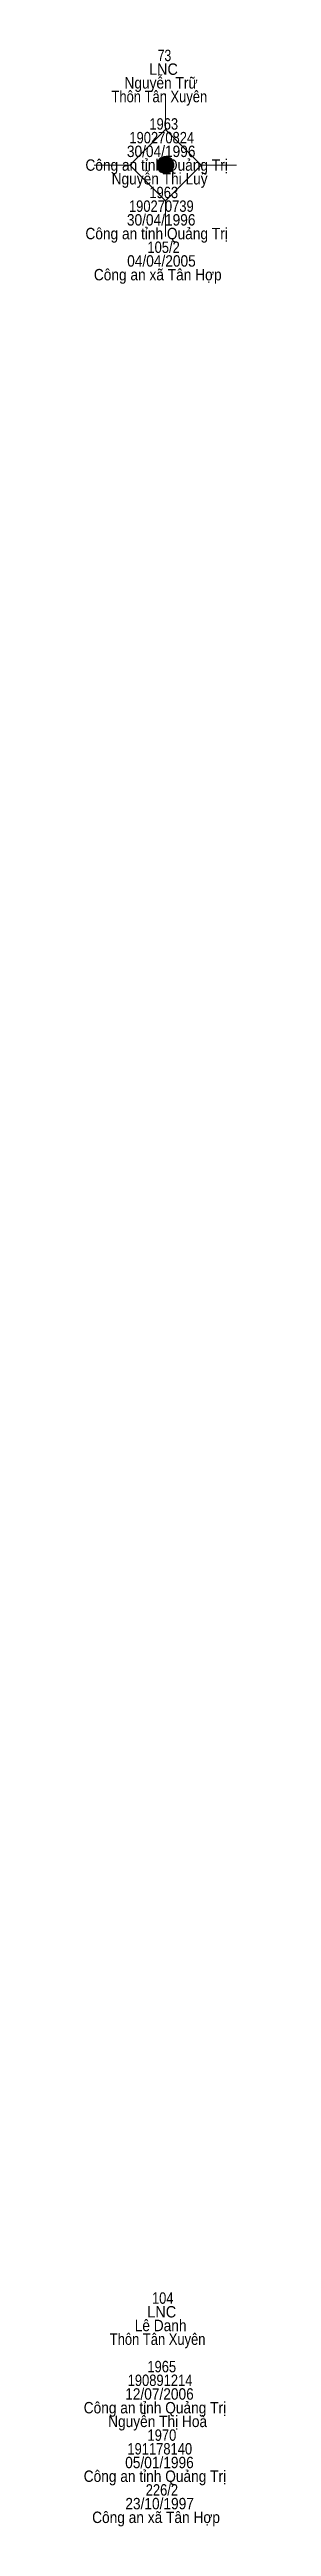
# Model space of a CAD drawing. Header units: metres. Extents: x 550999 to 552168, y 1840994 to 1841978.
# Drawn here: x 551606.7 to 551612.1, y 1841461.1 to 1841547.9 of the extents above; entities that cross this region are included whole.
import ezdxf
from ezdxf.enums import TextEntityAlignment as Align

# ---------------------------------------------------------------- set-up
doc = ezdxf.new("R2010")
doc.units = ezdxf.units.M
doc.header["$LTSCALE"] = 0.16
doc.layers.add('11', color=7, linetype='Continuous', lineweight=13)
doc.layers.add('15', color=7, linetype='Continuous')

msp = doc.modelspace()

# ---------------------------------------------------------------- texts
at = {"layer": '15'}
for s, width, p in [('73', 0.8, (551609.535, 1841547.49)), ('Nguyễn Trữ', 0.9, (551609.415, 1841546.53)), ('LNC', 0.95, (551609.5, 1841547.01)), ('Thôn Tân Xuyên', 0.85, (551609.355, 1841546.05)), ('1963', 0.85, (551609.51, 1841545.09)), ('30/04/1996', 0.9, (551609.42, 1841544.13)), ('190270824', 0.85, (551609.44, 1841544.61)), ('Công an tỉnh Quảng Trị', 0.9, (551609.26, 1841543.65)), ('Nguyễn Thị Luỹ', 0.9, (551609.365, 1841543.17)), ('190270739', 0.85, (551609.425, 1841542.21)), ('1963', 0.85, (551609.51, 1841542.69)), ('Công an tỉnh Quảng Trị', 0.9, (551609.26, 1841541.25)), ('30/04/1996', 0.9, (551609.42, 1841541.73)), ('04/04/2005', 0.9, (551609.43, 1841540.29)), ('105/2', 0.85, (551609.505, 1841540.77)), ('Công an xã Tân Hợp', 0.9, (551609.3, 1841539.81)), ('LNC', 0.95, (551609.44, 1841468.45)), ('104', 0.85, (551609.475, 1841468.93)), ('Thôn Tân Xuyên', 0.85, (551609.295, 1841467.49)), ('Lê Danh', 0.9, (551609.4, 1841467.97)), ('190891214', 0.85, (551609.38, 1841466.05)), ('1965', 0.85, (551609.44, 1841466.53)), ('Công an tỉnh Quảng Trị', 0.9, (551609.2, 1841465.09)), ('12/07/2006', 0.9, (551609.36, 1841465.57)), ('Nguyễn Thị Hoà', 0.9, (551609.295, 1841464.61)), ('1970', 0.85, (551609.445, 1841464.13)), ('05/01/1996', 0.9, (551609.36, 1841463.17)), ('191178140', 0.85, (551609.37, 1841463.65)), ('Công an tỉnh Quảng Trị', 0.9, (551609.2, 1841462.69)), ('226/2', 0.85, (551609.445, 1841462.21)), ('23/10/1997', 0.9, (551609.365, 1841461.73)), ('Công an xã Tân Hợp', 0.9, (551609.24, 1841461.25))]:
    msp.add_text(s, height=0.4, dxfattribs=dict(at, width=width)).set_placement(p, align=Align.CENTER)

# ---------------------------------------------------------------- hatches: boundary and pattern name
at = {"layer": '11'}
msp.add_hatch(color=256, dxfattribs=at).paths.add_polyline_path([(551609.8695, 1841543.85, 1), (551609.2695, 1841543.85, 1)])

# ---------------------------------------------------------------- linework, layer by layer
for p, q in [((551609.57, 1841546.35), (551609.57, 1841545.1)), ((551608.32, 1841543.85), (551607.07, 1841543.85)), ((551612.07, 1841543.85), (551610.82, 1841543.85)), ((551609.57, 1841542.6), (551609.57, 1841541.35))]:
    msp.add_line(p, q, dxfattribs=at)
msp.add_lwpolyline([(551609.57, 1841545.1), (551608.32, 1841543.85), (551609.57, 1841542.6), (551610.82, 1841543.85)], close=True, dxfattribs=at)
msp.add_circle((551609.5695, 1841543.85), 0.3, dxfattribs=at)

msp.set_redraw_order([(e.dxf.handle, doc.entitydb.next_handle()) for e in msp.query("TEXT MTEXT ATTDEF DIMENSION ARC_DIMENSION")])  # texts and dimensions are drawn at this point

doc.saveas('drawing.dxf')
